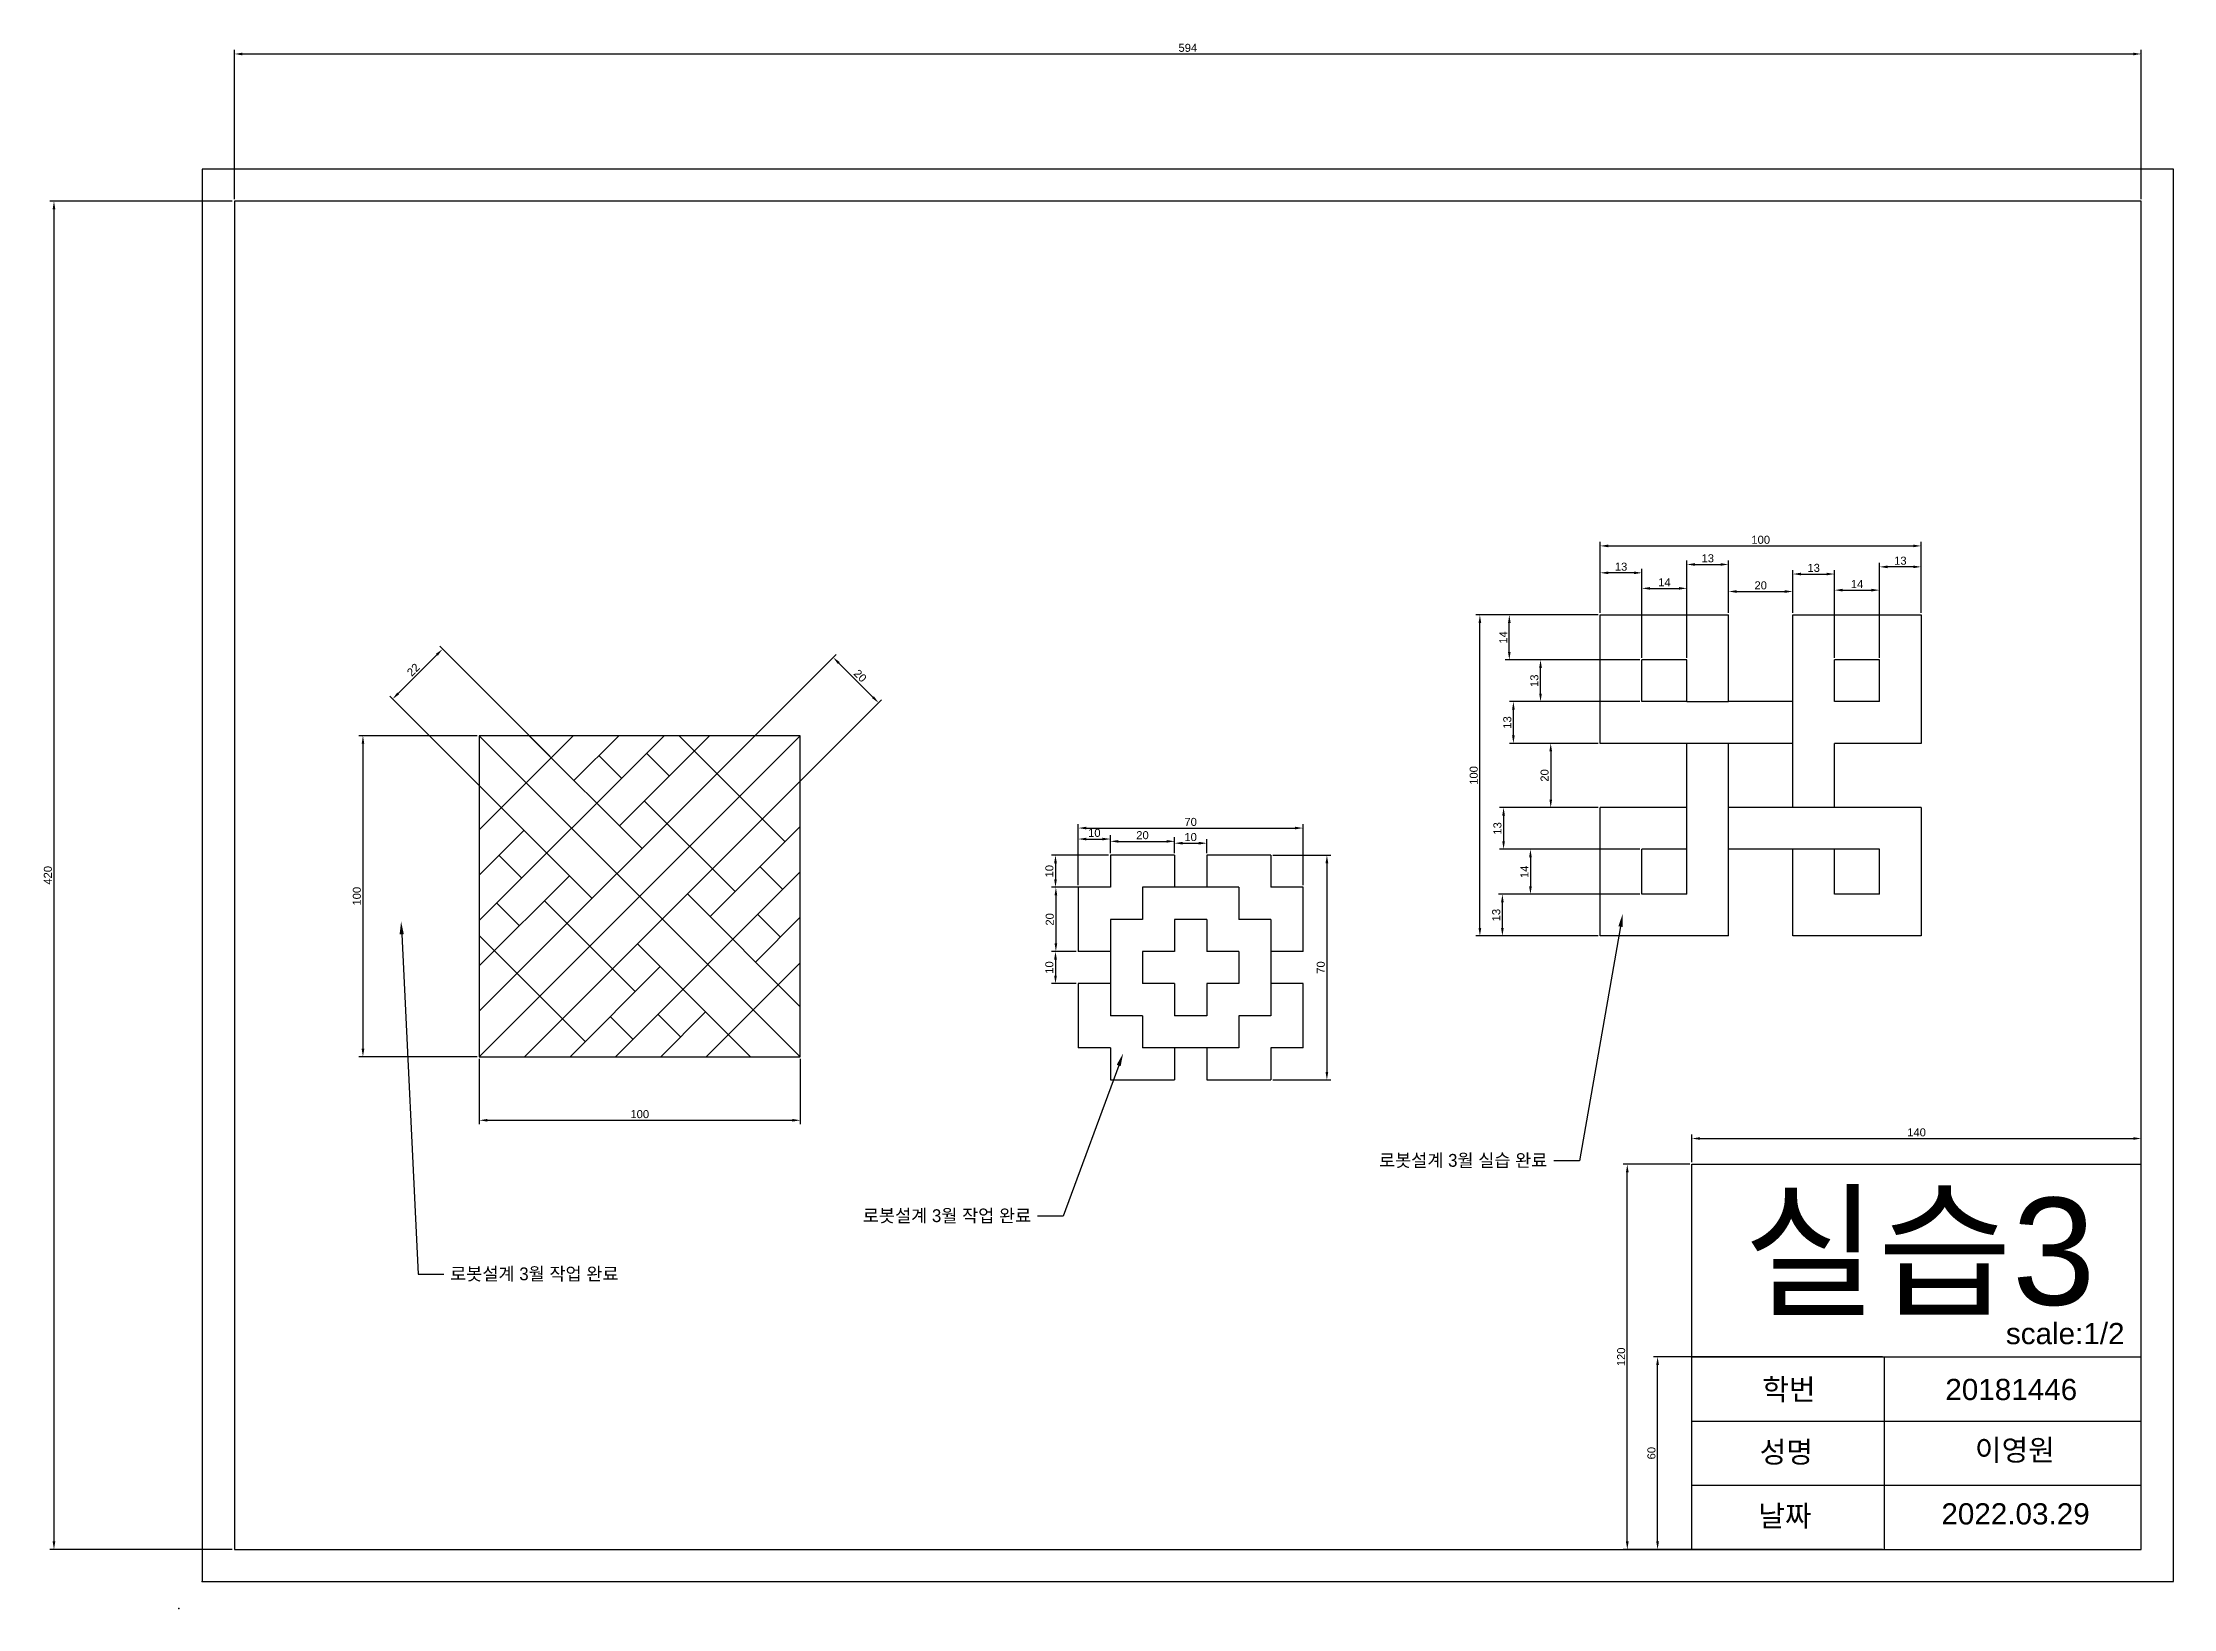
# Model space of a CAD drawing. Header units: millimetres. Extents: x -46 to 1889, y -5 to 483.
# Drawn here: x -46 to 618, y -5 to 483 of the extents above; entities that cross this region are included whole.
import ezdxf
from ezdxf import colors
from ezdxf.entities.mleader import LeaderData, LeaderLine
from ezdxf.math import Vec2, Vec3

# ---------------------------------------------------------------- set-up
doc = ezdxf.new("R2010")
doc.units = ezdxf.units.MM
doc.styles.get("Standard").update_dxf_attribs({"font": 'arial.ttf'})
doc.dimstyles.new('ISO-25', dxfattribs={"dimtxt": 2.5, "dimasz": 2.5, "dimexe": 1.25, "dimexo": 0.625, "dimtad": 1, "dimtxsty": 'Standard', "dimcen": 2.5, "dimadec": 0, "dimazin": 0, "dimtfac": 1, "dimtmove": 0, "dimatfit": 3, "dimfxl": 1, "dimarcsym": 0})

msp = doc.modelspace()

# ---------------------------------------------------------------- texts
for s, height, p in [('실습3', 33.3773, (483.821, 89.873)), ('scale:1/2', 6.6082, (565.661, 77.642)), ('학번', 6.6082, (489.769, 60.22)), ('20181446', 6.6082, (546.791, 60.22)), ('성명', 6.6082, (488.948, 40.748)), ('이영원', 6.6082, (556.021, 41.363)), ('날짜', 6.6082, (488.538, 20.866)), ('2022.03.29', 6.6082, (545.56, 21.481))]:
    msp.add_text(s, height=height).set_placement(p)

# ---------------------------------------------------------------- blocks, each defined once
blk = doc.blocks.new('*D1')
at = {"color": 0, "lineweight": -2, "transparency": 16777216}
for p, q in [((439.28, 305.41), (439.28, 327.54)), ((441.78, 326.29), (536.78, 326.29)), ((539.28, 305.41), (539.28, 327.54))]:
    blk.add_line(p, q, dxfattribs=at)
at = {"color": 0, "transparency": 16777216}
for points in [[(441.78, 326.7), (441.78, 325.87), (439.28, 326.29)], [(536.78, 326.7), (536.78, 325.87), (539.28, 326.29)]]:
    blk.add_solid(points, dxfattribs=at)
at = {"layer": 'Defpoints', "color": 0, "transparency": 16777216}
for p in [(539.28, 326.29), (439.28, 304.79), (539.28, 304.79)]:
    blk.add_point(p, dxfattribs=at)
at = {"color": 0, "transparency": 16777216, "insert": (489.28, 328.19), "char_height": 2.5, "attachment_point": 5}
blk.add_mtext('100', dxfattribs=at)
blk = doc.blocks.new('*D2')
at = {"color": 0, "lineweight": -2, "transparency": 16777216}
for p, q in [((479.28, 305.41), (479.28, 313.34)), ((481.78, 312.09), (496.78, 312.09)), ((499.28, 305.41), (499.28, 313.34))]:
    blk.add_line(p, q, dxfattribs=at)
at = {"color": 0, "transparency": 16777216}
for points in [[(481.78, 312.5), (481.78, 311.67), (479.28, 312.09)], [(496.78, 312.5), (496.78, 311.67), (499.28, 312.09)]]:
    blk.add_solid(points, dxfattribs=at)
at = {"layer": 'Defpoints', "color": 0, "transparency": 16777216}
for p in [(499.28, 312.09), (479.28, 304.79), (499.28, 304.79)]:
    blk.add_point(p, dxfattribs=at)
at = {"color": 0, "transparency": 16777216, "insert": (489.28, 313.99), "char_height": 2.5, "attachment_point": 5}
blk.add_mtext('20', dxfattribs=at)
blk = doc.blocks.new('*D3')
at = {"color": 0, "lineweight": -2, "transparency": 16777216}
for p, q in [((438.66, 304.79), (400.55, 304.79)), ((401.8, 207.29), (401.8, 302.29)), ((438.66, 204.79), (400.55, 204.79))]:
    blk.add_line(p, q, dxfattribs=at)
at = {"color": 0, "transparency": 16777216}
for points in [[(401.39, 302.29), (402.22, 302.29), (401.8, 304.79)], [(401.39, 207.29), (402.22, 207.29), (401.8, 204.79)]]:
    blk.add_solid(points, dxfattribs=at)
at = {"layer": 'Defpoints', "color": 0, "transparency": 16777216}
for p in [(401.8, 304.79), (439.28, 304.79), (439.28, 204.79)]:
    blk.add_point(p, dxfattribs=at)
at = {"color": 0, "transparency": 16777216, "insert": (399.9, 254.79), "char_height": 2.5, "attachment_point": 5, "rotation": 90}
blk.add_mtext('100', dxfattribs=at)
blk = doc.blocks.new('*D4')
at = {"color": 0, "lineweight": -2, "transparency": 16777216}
for p, q in [((438.66, 304.79), (409.72, 304.79)), ((410.97, 293.29), (410.97, 302.29)), ((451.66, 290.79), (409.72, 290.79))]:
    blk.add_line(p, q, dxfattribs=at)
at = {"color": 0, "transparency": 16777216}
for points in [[(410.56, 302.29), (411.39, 302.29), (410.97, 304.79)], [(410.56, 293.29), (411.39, 293.29), (410.97, 290.79)]]:
    blk.add_solid(points, dxfattribs=at)
at = {"layer": 'Defpoints', "color": 0, "transparency": 16777216}
for p in [(410.97, 304.79), (439.28, 304.79), (452.28, 290.79)]:
    blk.add_point(p, dxfattribs=at)
at = {"color": 0, "transparency": 16777216, "insert": (409.09, 297.79), "char_height": 2.5, "attachment_point": 5, "rotation": 90}
blk.add_mtext('14', dxfattribs=at)
blk = doc.blocks.new('*D5')
at = {"color": 0, "lineweight": -2, "transparency": 16777216}
for p, q in [((451.66, 290.79), (419.45, 290.79)), ((420.7, 280.29), (420.7, 288.29)), ((451.66, 277.79), (419.45, 277.79))]:
    blk.add_line(p, q, dxfattribs=at)
at = {"color": 0, "transparency": 16777216}
for points in [[(420.28, 288.29), (421.11, 288.29), (420.7, 290.79)], [(420.28, 280.29), (421.11, 280.29), (420.7, 277.79)]]:
    blk.add_solid(points, dxfattribs=at)
at = {"layer": 'Defpoints', "color": 0, "transparency": 16777216}
for p in [(420.7, 290.79), (452.28, 290.79), (452.28, 277.79)]:
    blk.add_point(p, dxfattribs=at)
at = {"color": 0, "transparency": 16777216, "insert": (418.79, 284.29), "char_height": 2.5, "attachment_point": 5, "rotation": 90}
blk.add_mtext('13', dxfattribs=at)
blk = doc.blocks.new('*D6')
at = {"color": 0, "lineweight": -2, "transparency": 16777216}
for p, q in [((451.66, 277.79), (411, 277.79)), ((412.25, 267.29), (412.25, 275.29)), ((438.66, 264.79), (411, 264.79))]:
    blk.add_line(p, q, dxfattribs=at)
at = {"color": 0, "transparency": 16777216}
for points in [[(411.83, 275.29), (412.66, 275.29), (412.25, 277.79)], [(411.83, 267.29), (412.66, 267.29), (412.25, 264.79)]]:
    blk.add_solid(points, dxfattribs=at)
at = {"layer": 'Defpoints', "color": 0, "transparency": 16777216}
for p in [(412.25, 277.79), (452.28, 277.79), (439.28, 264.79)]:
    blk.add_point(p, dxfattribs=at)
at = {"color": 0, "transparency": 16777216, "insert": (410.35, 271.29), "char_height": 2.5, "attachment_point": 5, "rotation": 90}
blk.add_mtext('13', dxfattribs=at)
blk = doc.blocks.new('*D7')
at = {"color": 0, "lineweight": -2, "transparency": 16777216}
for p, q in [((438.66, 264.79), (422.62, 264.79)), ((423.87, 262.29), (423.87, 247.29)), ((438.66, 244.79), (422.62, 244.79))]:
    blk.add_line(p, q, dxfattribs=at)
at = {"color": 0, "transparency": 16777216}
for points in [[(423.46, 262.29), (424.29, 262.29), (423.87, 264.79)], [(423.46, 247.29), (424.29, 247.29), (423.87, 244.79)]]:
    blk.add_solid(points, dxfattribs=at)
at = {"layer": 'Defpoints', "color": 0, "transparency": 16777216}
for p in [(439.28, 264.79), (423.87, 244.79), (439.28, 244.79)]:
    blk.add_point(p, dxfattribs=at)
at = {"color": 0, "transparency": 16777216, "insert": (421.97, 254.79), "char_height": 2.5, "attachment_point": 5, "rotation": 90}
blk.add_mtext('20', dxfattribs=at)
blk = doc.blocks.new('*D8')
at = {"color": 0, "lineweight": -2, "transparency": 16777216}
for p, q in [((438.66, 244.79), (407.94, 244.79)), ((409.19, 242.29), (409.19, 234.29)), ((451.66, 231.79), (407.94, 231.79))]:
    blk.add_line(p, q, dxfattribs=at)
at = {"color": 0, "transparency": 16777216}
for points in [[(408.77, 242.29), (409.6, 242.29), (409.19, 244.79)], [(408.77, 234.29), (409.6, 234.29), (409.19, 231.79)]]:
    blk.add_solid(points, dxfattribs=at)
at = {"layer": 'Defpoints', "color": 0, "transparency": 16777216}
for p in [(439.28, 244.79), (409.19, 231.79), (452.28, 231.79)]:
    blk.add_point(p, dxfattribs=at)
at = {"color": 0, "transparency": 16777216, "insert": (407.28, 238.29), "char_height": 2.5, "attachment_point": 5, "rotation": 90}
blk.add_mtext('13', dxfattribs=at)
blk = doc.blocks.new('*D9')
at = {"color": 0, "lineweight": -2, "transparency": 16777216}
for p, q in [((451.66, 231.79), (416.3, 231.79)), ((417.55, 229.29), (417.55, 220.29)), ((451.66, 217.79), (416.3, 217.79))]:
    blk.add_line(p, q, dxfattribs=at)
at = {"color": 0, "transparency": 16777216}
for points in [[(417.14, 229.29), (417.97, 229.29), (417.55, 231.79)], [(417.14, 220.29), (417.97, 220.29), (417.55, 217.79)]]:
    blk.add_solid(points, dxfattribs=at)
at = {"layer": 'Defpoints', "color": 0, "transparency": 16777216}
for p in [(452.28, 231.79), (417.55, 217.79), (452.28, 217.79)]:
    blk.add_point(p, dxfattribs=at)
at = {"color": 0, "transparency": 16777216, "insert": (415.67, 224.79), "char_height": 2.5, "attachment_point": 5, "rotation": 90}
blk.add_mtext('14', dxfattribs=at)
blk = doc.blocks.new('*D10')
at = {"color": 0, "lineweight": -2, "transparency": 16777216}
for p, q in [((438.66, 217.79), (407.56, 217.79)), ((408.81, 207.29), (408.81, 215.29)), ((438.66, 204.79), (407.56, 204.79))]:
    blk.add_line(p, q, dxfattribs=at)
at = {"color": 0, "transparency": 16777216}
for points in [[(408.4, 215.29), (409.23, 215.29), (408.81, 217.79)], [(408.4, 207.29), (409.23, 207.29), (408.81, 204.79)]]:
    blk.add_solid(points, dxfattribs=at)
at = {"layer": 'Defpoints', "color": 0, "transparency": 16777216}
for p in [(408.81, 217.79), (439.28, 217.79), (439.28, 204.79)]:
    blk.add_point(p, dxfattribs=at)
at = {"color": 0, "transparency": 16777216, "insert": (406.91, 211.29), "char_height": 2.5, "attachment_point": 5, "rotation": 90}
blk.add_mtext('13', dxfattribs=at)
blk = doc.blocks.new('*D11')
at = {"color": 0, "lineweight": -2, "transparency": 16777216}
for p, q in [((439.28, 305.41), (439.28, 319.16)), ((452.28, 291.41), (452.28, 319.16)), ((449.78, 317.91), (441.78, 317.91))]:
    blk.add_line(p, q, dxfattribs=at)
at = {"color": 0, "transparency": 16777216}
for points in [[(441.78, 318.32), (441.78, 317.49), (439.28, 317.91)], [(449.78, 318.32), (449.78, 317.49), (452.28, 317.91)]]:
    blk.add_solid(points, dxfattribs=at)
at = {"layer": 'Defpoints', "color": 0, "transparency": 16777216}
for p in [(439.28, 317.91), (439.28, 304.79), (452.28, 290.79)]:
    blk.add_point(p, dxfattribs=at)
at = {"color": 0, "transparency": 16777216, "insert": (445.78, 319.81), "char_height": 2.5, "attachment_point": 5}
blk.add_mtext('13', dxfattribs=at)
blk = doc.blocks.new('*D12')
at = {"color": 0, "lineweight": -2, "transparency": 16777216}
for p, q in [((452.28, 291.41), (452.28, 314.32)), ((454.78, 313.07), (463.78, 313.07)), ((466.28, 291.41), (466.28, 314.32))]:
    blk.add_line(p, q, dxfattribs=at)
at = {"color": 0, "transparency": 16777216}
for points in [[(454.78, 313.48), (454.78, 312.65), (452.28, 313.07)], [(463.78, 313.48), (463.78, 312.65), (466.28, 313.07)]]:
    blk.add_solid(points, dxfattribs=at)
at = {"layer": 'Defpoints', "color": 0, "transparency": 16777216}
for p in [(466.28, 313.07), (452.28, 290.79), (466.28, 290.79)]:
    blk.add_point(p, dxfattribs=at)
at = {"color": 0, "transparency": 16777216, "insert": (459.28, 314.95), "char_height": 2.5, "attachment_point": 5}
blk.add_mtext('14', dxfattribs=at)
blk = doc.blocks.new('*D13')
at = {"color": 0, "lineweight": -2, "transparency": 16777216}
for p, q in [((466.28, 291.41), (466.28, 321.76)), ((468.78, 320.51), (476.78, 320.51)), ((479.28, 305.41), (479.28, 321.76))]:
    blk.add_line(p, q, dxfattribs=at)
at = {"color": 0, "transparency": 16777216}
for points in [[(468.78, 320.93), (468.78, 320.1), (466.28, 320.51)], [(476.78, 320.93), (476.78, 320.1), (479.28, 320.51)]]:
    blk.add_solid(points, dxfattribs=at)
at = {"layer": 'Defpoints', "color": 0, "transparency": 16777216}
for p in [(479.28, 320.51), (479.28, 304.79), (466.28, 290.79)]:
    blk.add_point(p, dxfattribs=at)
at = {"color": 0, "transparency": 16777216, "insert": (472.78, 322.42), "char_height": 2.5, "attachment_point": 5}
blk.add_mtext('13', dxfattribs=at)
blk = doc.blocks.new('*D14')
at = {"color": 0, "lineweight": -2, "transparency": 16777216}
for p, q in [((499.28, 305.41), (499.28, 318.78)), ((512.28, 291.41), (512.28, 318.78)), ((501.78, 317.53), (509.78, 317.53))]:
    blk.add_line(p, q, dxfattribs=at)
at = {"color": 0, "transparency": 16777216}
for points in [[(501.78, 317.95), (501.78, 317.12), (499.28, 317.53)], [(509.78, 317.95), (509.78, 317.12), (512.28, 317.53)]]:
    blk.add_solid(points, dxfattribs=at)
at = {"layer": 'Defpoints', "color": 0, "transparency": 16777216}
for p in [(512.28, 317.53), (499.28, 304.79), (512.28, 290.79)]:
    blk.add_point(p, dxfattribs=at)
at = {"color": 0, "transparency": 16777216, "insert": (505.78, 319.44), "char_height": 2.5, "attachment_point": 5}
blk.add_mtext('13', dxfattribs=at)
blk = doc.blocks.new('*D15')
at = {"color": 0, "lineweight": -2, "transparency": 16777216}
for p, q in [((512.28, 291.41), (512.28, 313.76)), ((514.78, 312.51), (523.78, 312.51)), ((526.28, 291.41), (526.28, 313.76))]:
    blk.add_line(p, q, dxfattribs=at)
at = {"color": 0, "transparency": 16777216}
for points in [[(514.78, 312.93), (514.78, 312.09), (512.28, 312.51)], [(523.78, 312.93), (523.78, 312.09), (526.28, 312.51)]]:
    blk.add_solid(points, dxfattribs=at)
at = {"layer": 'Defpoints', "color": 0, "transparency": 16777216}
for p in [(526.28, 312.51), (512.28, 290.79), (526.28, 290.79)]:
    blk.add_point(p, dxfattribs=at)
at = {"color": 0, "transparency": 16777216, "insert": (519.28, 314.39), "char_height": 2.5, "attachment_point": 5}
blk.add_mtext('14', dxfattribs=at)
blk = doc.blocks.new('*D16')
at = {"color": 0, "lineweight": -2, "transparency": 16777216}
for p, q in [((526.28, 291.41), (526.28, 321.02)), ((536.78, 319.77), (528.78, 319.77)), ((539.28, 305.41), (539.28, 321.02))]:
    blk.add_line(p, q, dxfattribs=at)
at = {"color": 0, "transparency": 16777216}
for points in [[(528.78, 320.18), (528.78, 319.35), (526.28, 319.77)], [(536.78, 320.18), (536.78, 319.35), (539.28, 319.77)]]:
    blk.add_solid(points, dxfattribs=at)
at = {"layer": 'Defpoints', "color": 0, "transparency": 16777216}
for p in [(526.28, 319.77), (539.28, 304.79), (526.28, 290.79)]:
    blk.add_point(p, dxfattribs=at)
at = {"color": 0, "transparency": 16777216, "insert": (532.78, 321.67), "char_height": 2.5, "attachment_point": 5}
blk.add_mtext('13', dxfattribs=at)
blk = doc.blocks.new('*D17')
at = {"color": 0, "lineweight": -2, "transparency": 16777216}
for p, q in [((64.9, 280.37), (76.92, 292.39)), ((112.1, 260.75), (77.8, 295.05)), ((96.54, 245.2), (62.25, 279.49))]:
    blk.add_line(p, q, dxfattribs=at)
at = {"color": 0, "transparency": 16777216}
for points in [[(76.63, 292.69), (77.21, 292.1), (78.69, 294.16)], [(64.6, 280.67), (65.19, 280.08), (63.13, 278.61)]]:
    blk.add_solid(points, dxfattribs=at)
at = {"layer": 'Defpoints', "color": 0, "transparency": 16777216}
for p in [(78.69, 294.16), (112.54, 260.31), (96.98, 244.75)]:
    blk.add_point(p, dxfattribs=at)
at = {"color": 0, "transparency": 16777216, "insert": (69.58, 287.71), "char_height": 2.5, "attachment_point": 5, "rotation": 45}
blk.add_mtext('22', dxfattribs=at)
blk = doc.blocks.new('*D18')
at = {"color": 0, "lineweight": -2, "transparency": 16777216}
for p, q in [((89.49, 267.18), (52.64, 267.18)), ((53.89, 264.68), (53.89, 169.68)), ((89.49, 167.18), (52.64, 167.18))]:
    blk.add_line(p, q, dxfattribs=at)
at = {"color": 0, "transparency": 16777216}
for points in [[(53.48, 264.68), (54.31, 264.68), (53.89, 267.18)], [(53.48, 169.68), (54.31, 169.68), (53.89, 167.18)]]:
    blk.add_solid(points, dxfattribs=at)
at = {"layer": 'Defpoints', "color": 0, "transparency": 16777216}
for p in [(90.12, 267.18), (53.89, 167.18), (90.12, 167.18)]:
    blk.add_point(p, dxfattribs=at)
at = {"color": 0, "transparency": 16777216, "insert": (51.99, 217.18), "char_height": 2.5, "attachment_point": 5, "rotation": 90}
blk.add_mtext('100', dxfattribs=at)
blk = doc.blocks.new('*D19')
at = {"color": 0, "lineweight": -2, "transparency": 16777216}
for p, q in [((164.6, 255.8), (201.25, 292.45)), ((202.13, 289.8), (212.74, 279.19)), ((178.74, 241.66), (215.39, 278.31))]:
    blk.add_line(p, q, dxfattribs=at)
at = {"color": 0, "transparency": 16777216}
for points in [[(202.42, 290.09), (201.83, 289.5), (200.36, 291.57)], [(213.03, 279.49), (212.44, 278.9), (214.5, 277.42)]]:
    blk.add_solid(points, dxfattribs=at)
at = {"layer": 'Defpoints', "color": 0, "transparency": 16777216}
for p in [(214.5, 277.42), (164.16, 255.36), (178.3, 241.22)]:
    blk.add_point(p, dxfattribs=at)
at = {"color": 0, "transparency": 16777216, "insert": (208.78, 285.84), "char_height": 2.5, "attachment_point": 5, "rotation": 315}
blk.add_mtext('20', dxfattribs=at)
blk = doc.blocks.new('*D20')
at = {"color": 0, "lineweight": -2, "transparency": 16777216}
for p, q in [((90.12, 166.55), (90.12, 146.13)), ((190.12, 166.55), (190.12, 146.13)), ((92.62, 147.38), (187.62, 147.38))]:
    blk.add_line(p, q, dxfattribs=at)
at = {"color": 0, "transparency": 16777216}
for points in [[(92.62, 147.79), (92.62, 146.96), (90.12, 147.38)], [(187.62, 147.79), (187.62, 146.96), (190.12, 147.38)]]:
    blk.add_solid(points, dxfattribs=at)
at = {"layer": 'Defpoints', "color": 0, "transparency": 16777216}
for p in [(90.12, 167.18), (190.12, 167.18), (190.12, 147.38)]:
    blk.add_point(p, dxfattribs=at)
at = {"color": 0, "transparency": 16777216, "insert": (140.12, 149.28), "char_height": 2.5, "attachment_point": 5}
blk.add_mtext('100', dxfattribs=at)
blk = doc.blocks.new('*D21')
at = {"color": 0, "lineweight": -2, "transparency": 16777216}
for p, q in [((276.71, 220.58), (276.71, 239.66)), ((346.71, 220.58), (346.71, 239.66)), ((279.21, 238.41), (344.21, 238.41))]:
    blk.add_line(p, q, dxfattribs=at)
at = {"color": 0, "transparency": 16777216}
for points in [[(279.21, 238.82), (279.21, 237.99), (276.71, 238.41)], [(344.21, 238.82), (344.21, 237.99), (346.71, 238.41)]]:
    blk.add_solid(points, dxfattribs=at)
at = {"layer": 'Defpoints', "color": 0, "transparency": 16777216}
for p in [(346.71, 238.41), (276.71, 219.96), (346.71, 219.96)]:
    blk.add_point(p, dxfattribs=at)
at = {"color": 0, "transparency": 16777216, "insert": (311.71, 240.31), "char_height": 2.5, "attachment_point": 5}
blk.add_mtext('70', dxfattribs=at)
blk = doc.blocks.new('*D22')
at = {"color": 0, "lineweight": -2, "transparency": 16777216}
for p, q in [((306.71, 230.58), (306.71, 234.94)), ((309.21, 233.69), (314.21, 233.69)), ((316.71, 230.58), (316.71, 234.94))]:
    blk.add_line(p, q, dxfattribs=at)
at = {"color": 0, "transparency": 16777216}
for points in [[(309.21, 234.11), (309.21, 233.27), (306.71, 233.69)], [(314.21, 234.11), (314.21, 233.27), (316.71, 233.69)]]:
    blk.add_solid(points, dxfattribs=at)
at = {"layer": 'Defpoints', "color": 0, "transparency": 16777216}
for p in [(316.71, 233.69), (306.71, 229.96), (316.71, 229.96)]:
    blk.add_point(p, dxfattribs=at)
at = {"color": 0, "transparency": 16777216, "insert": (311.71, 235.59), "char_height": 2.5, "attachment_point": 5}
blk.add_mtext('10', dxfattribs=at)
blk = doc.blocks.new('*D23')
at = {"color": 0, "lineweight": -2, "transparency": 16777216}
for p, q in [((276.71, 220.58), (276.71, 236.24)), ((279.21, 234.99), (284.21, 234.99)), ((286.71, 230.58), (286.71, 236.24))]:
    blk.add_line(p, q, dxfattribs=at)
at = {"color": 0, "transparency": 16777216}
for points in [[(279.21, 235.4), (279.21, 234.57), (276.71, 234.99)], [(284.21, 235.4), (284.21, 234.57), (286.71, 234.99)]]:
    blk.add_solid(points, dxfattribs=at)
at = {"layer": 'Defpoints', "color": 0, "transparency": 16777216}
for p in [(286.71, 234.99), (286.71, 229.96), (276.71, 219.96)]:
    blk.add_point(p, dxfattribs=at)
at = {"color": 0, "transparency": 16777216, "insert": (281.71, 236.89), "char_height": 2.5, "attachment_point": 5}
blk.add_mtext('10', dxfattribs=at)
blk = doc.blocks.new('*D24')
at = {"color": 0, "lineweight": -2, "transparency": 16777216}
for p, q in [((286.71, 230.58), (286.71, 235.52)), ((289.21, 234.27), (304.21, 234.27)), ((306.71, 230.58), (306.71, 235.52))]:
    blk.add_line(p, q, dxfattribs=at)
at = {"color": 0, "transparency": 16777216}
for points in [[(289.21, 234.68), (289.21, 233.85), (286.71, 234.27)], [(304.21, 234.68), (304.21, 233.85), (306.71, 234.27)]]:
    blk.add_solid(points, dxfattribs=at)
at = {"layer": 'Defpoints', "color": 0, "transparency": 16777216}
for p in [(306.71, 234.27), (286.71, 229.96), (306.71, 229.96)]:
    blk.add_point(p, dxfattribs=at)
at = {"color": 0, "transparency": 16777216, "insert": (296.71, 236.17), "char_height": 2.5, "attachment_point": 5}
blk.add_mtext('20', dxfattribs=at)
blk = doc.blocks.new('*D25')
at = {"color": 0, "lineweight": -2, "transparency": 16777216}
for p, q in [((337.34, 229.96), (355.4, 229.96)), ((354.15, 227.46), (354.15, 162.46)), ((337.34, 159.96), (355.4, 159.96))]:
    blk.add_line(p, q, dxfattribs=at)
at = {"color": 0, "transparency": 16777216}
for points in [[(353.73, 227.46), (354.57, 227.46), (354.15, 229.96)], [(353.73, 162.46), (354.57, 162.46), (354.15, 159.96)]]:
    blk.add_solid(points, dxfattribs=at)
at = {"layer": 'Defpoints', "color": 0, "transparency": 16777216}
for p in [(336.71, 229.96), (336.71, 159.96), (354.15, 159.96)]:
    blk.add_point(p, dxfattribs=at)
at = {"color": 0, "transparency": 16777216, "insert": (352.25, 194.96), "char_height": 2.5, "attachment_point": 5, "rotation": 90}
blk.add_mtext('70', dxfattribs=at)
blk = doc.blocks.new('*D26')
at = {"color": 0, "lineweight": -2, "transparency": 16777216}
for p, q in [((286.09, 229.96), (268.36, 229.96)), ((269.61, 227.46), (269.61, 222.46)), ((286.09, 219.96), (268.36, 219.96))]:
    blk.add_line(p, q, dxfattribs=at)
at = {"color": 0, "transparency": 16777216}
for points in [[(269.19, 227.46), (270.03, 227.46), (269.61, 229.96)], [(269.19, 222.46), (270.03, 222.46), (269.61, 219.96)]]:
    blk.add_solid(points, dxfattribs=at)
at = {"layer": 'Defpoints', "color": 0, "transparency": 16777216}
for p in [(286.71, 229.96), (269.61, 219.96), (286.71, 219.96)]:
    blk.add_point(p, dxfattribs=at)
at = {"color": 0, "transparency": 16777216, "insert": (267.71, 224.96), "char_height": 2.5, "attachment_point": 5, "rotation": 90}
blk.add_mtext('10', dxfattribs=at)
blk = doc.blocks.new('*D27')
at = {"color": 0, "lineweight": -2, "transparency": 16777216}
for p, q in [((276.09, 219.96), (268.48, 219.96)), ((269.73, 217.46), (269.73, 202.46)), ((276.09, 199.96), (268.48, 199.96))]:
    blk.add_line(p, q, dxfattribs=at)
at = {"color": 0, "transparency": 16777216}
for points in [[(269.32, 217.46), (270.15, 217.46), (269.73, 219.96)], [(269.32, 202.46), (270.15, 202.46), (269.73, 199.96)]]:
    blk.add_solid(points, dxfattribs=at)
at = {"layer": 'Defpoints', "color": 0, "transparency": 16777216}
for p in [(276.71, 219.96), (269.73, 199.96), (276.71, 199.96)]:
    blk.add_point(p, dxfattribs=at)
at = {"color": 0, "transparency": 16777216, "insert": (267.83, 209.96), "char_height": 2.5, "attachment_point": 5, "rotation": 90}
blk.add_mtext('20', dxfattribs=at)
blk = doc.blocks.new('*D28')
at = {"color": 0, "lineweight": -2, "transparency": 16777216}
for p, q in [((276.09, 199.96), (268.36, 199.96)), ((269.61, 197.46), (269.61, 192.46)), ((276.09, 189.96), (268.36, 189.96))]:
    blk.add_line(p, q, dxfattribs=at)
at = {"color": 0, "transparency": 16777216}
for points in [[(269.19, 197.46), (270.03, 197.46), (269.61, 199.96)], [(269.19, 192.46), (270.03, 192.46), (269.61, 189.96)]]:
    blk.add_solid(points, dxfattribs=at)
at = {"layer": 'Defpoints', "color": 0, "transparency": 16777216}
for p in [(276.71, 199.96), (269.61, 189.96), (276.71, 189.96)]:
    blk.add_point(p, dxfattribs=at)
at = {"color": 0, "transparency": 16777216, "insert": (267.71, 194.96), "char_height": 2.5, "attachment_point": 5, "rotation": 90}
blk.add_mtext('10', dxfattribs=at)
blk = doc.blocks.new('*D50')
at = {"color": 0, "lineweight": -2, "transparency": 16777216}
for p, q in [((13.83, 434.3), (13.83, 480.78)), ((16.33, 479.53), (605.33, 479.53)), ((607.83, 434.3), (607.83, 480.78))]:
    blk.add_line(p, q, dxfattribs=at)
at = {"color": 0, "transparency": 16777216}
for points in [[(16.33, 479.94), (16.33, 479.11), (13.83, 479.53)], [(605.33, 479.94), (605.33, 479.11), (607.83, 479.53)]]:
    blk.add_solid(points, dxfattribs=at)
at = {"layer": 'Defpoints', "color": 0, "transparency": 16777216}
for p in [(607.83, 479.53), (13.83, 433.68), (607.83, 433.68)]:
    blk.add_point(p, dxfattribs=at)
at = {"color": 0, "transparency": 16777216, "insert": (310.83, 481.43), "char_height": 2.5, "attachment_point": 5}
blk.add_mtext('594', dxfattribs=at)
blk = doc.blocks.new('*D51')
at = {"color": 0, "lineweight": -2, "transparency": 16777216}
for p, q in [((13.2, 433.68), (-43.6, 433.68)), ((-42.35, 431.18), (-42.35, 16.18)), ((13.2, 13.68), (-43.6, 13.68))]:
    blk.add_line(p, q, dxfattribs=at)
at = {"color": 0, "transparency": 16777216}
for points in [[(-42.77, 431.18), (-41.94, 431.18), (-42.35, 433.68)], [(-42.77, 16.18), (-41.94, 16.18), (-42.35, 13.68)]]:
    blk.add_solid(points, dxfattribs=at)
at = {"layer": 'Defpoints', "color": 0, "transparency": 16777216}
for p in [(13.83, 433.68), (-42.35, 13.68), (13.83, 13.68)]:
    blk.add_point(p, dxfattribs=at)
at = {"color": 0, "transparency": 16777216, "insert": (-44.25, 223.68), "char_height": 2.5, "attachment_point": 5, "rotation": 90}
blk.add_mtext('420', dxfattribs=at)
blk = doc.blocks.new('*D52')
at = {"color": 0, "lineweight": -2, "transparency": 16777216}
for p, q in [((467.83, 134.3), (467.83, 142.95)), ((470.33, 141.7), (605.33, 141.7)), ((607.83, 134.3), (607.83, 142.95))]:
    blk.add_line(p, q, dxfattribs=at)
at = {"color": 0, "transparency": 16777216}
for points in [[(470.33, 142.12), (470.33, 141.29), (467.83, 141.7)], [(605.33, 142.12), (605.33, 141.29), (607.83, 141.7)]]:
    blk.add_solid(points, dxfattribs=at)
at = {"layer": 'Defpoints', "color": 0, "transparency": 16777216}
for p in [(607.83, 141.7), (467.83, 133.68), (607.83, 133.68)]:
    blk.add_point(p, dxfattribs=at)
at = {"color": 0, "transparency": 16777216, "insert": (537.83, 143.6), "char_height": 2.5, "attachment_point": 5}
blk.add_mtext('140', dxfattribs=at)
blk = doc.blocks.new('*D53')
at = {"color": 0, "lineweight": -2, "transparency": 16777216}
for p, q in [((467.2, 133.68), (446.47, 133.68)), ((447.72, 16.18), (447.72, 131.18)), ((467.2, 13.68), (446.47, 13.68))]:
    blk.add_line(p, q, dxfattribs=at)
at = {"color": 0, "transparency": 16777216}
for points in [[(447.3, 131.18), (448.14, 131.18), (447.72, 133.68)], [(447.3, 16.18), (448.14, 16.18), (447.72, 13.68)]]:
    blk.add_solid(points, dxfattribs=at)
at = {"layer": 'Defpoints', "color": 0, "transparency": 16777216}
for p in [(447.72, 133.68), (467.83, 133.68), (467.83, 13.68)]:
    blk.add_point(p, dxfattribs=at)
at = {"color": 0, "transparency": 16777216, "insert": (445.82, 73.68), "char_height": 2.5, "attachment_point": 5, "rotation": 90}
blk.add_mtext('120', dxfattribs=at)
blk = doc.blocks.new('*D54')
at = {"color": 0, "lineweight": -2, "transparency": 16777216}
for p, q in [((527.2, 73.68), (455.91, 73.68)), ((457.16, 16.18), (457.16, 71.18)), ((527.2, 13.68), (455.91, 13.68))]:
    blk.add_line(p, q, dxfattribs=at)
at = {"color": 0, "transparency": 16777216}
for points in [[(456.74, 71.18), (457.57, 71.18), (457.16, 73.68)], [(456.74, 16.18), (457.57, 16.18), (457.16, 13.68)]]:
    blk.add_solid(points, dxfattribs=at)
at = {"layer": 'Defpoints', "color": 0, "transparency": 16777216}
for p in [(457.16, 73.68), (527.83, 73.68), (527.83, 13.68)]:
    blk.add_point(p, dxfattribs=at)
at = {"color": 0, "transparency": 16777216, "insert": (455.25, 43.68), "char_height": 2.5, "attachment_point": 5, "rotation": 90}
blk.add_mtext('60', dxfattribs=at)

# ---------------------------------------------------------------- dimensions: what is measured, and where the dimension line sits
for base, p1, p2, picture, middle in [((607.826, 479.525), (13.826, 433.678), (607.826, 433.678), '*D50', (310.826, 481.427)), ((539.282, 326.288), (439.282, 304.788), (539.282, 304.788), '*D1', (489.282, 328.189)), ((439.282, 317.907), (452.282, 290.788), (439.282, 304.788), '*D11', (445.782, 319.809)), ((479.282, 320.513), (466.282, 290.788), (479.282, 304.788), '*D13', (472.782, 322.415)), ((512.282, 317.534), (499.282, 304.788), (512.282, 290.788), '*D14', (505.782, 319.437)), ((526.282, 319.768), (539.282, 304.788), (526.282, 290.788), '*D16', (532.782, 321.67)), ((466.282, 313.067), (452.282, 290.788), (466.282, 290.788), '*D12', (459.282, 314.947)), ((499.282, 312.087), (479.282, 304.788), (499.282, 304.788), '*D2', (489.282, 313.988)), ((526.282, 312.509), (512.282, 290.788), (526.282, 290.788), '*D15', (519.282, 314.389)), ((346.711, 238.407), (276.711, 219.959), (346.711, 219.959), '*D21', (311.711, 240.308)), ((286.711, 234.985), (276.711, 219.959), (286.711, 229.959), '*D23', (281.711, 236.887)), ((306.711, 234.266), (286.711, 229.959), (306.711, 229.959), '*D24', (296.711, 236.168)), ((316.711, 233.691), (306.711, 229.959), (316.711, 229.959), '*D22', (311.711, 235.592)), ((190.115, 147.378), (90.115, 167.178), (190.115, 167.178), '*D20', (140.115, 149.279)), ((607.826, 141.702), (467.826, 133.678), (607.826, 133.678), '*D52', (537.826, 143.604))]:
    dim = msp.add_linear_dim(base=base, p1=p1, p2=p2, dimstyle='ISO-25')
    dim.commit()
    dim.dimension.update_dxf_attribs({"geometry": picture, "text_midpoint": middle})
for base, p1, p2, picture, middle in [((-42.353, 13.678), (13.826, 433.678), (13.826, 13.678), '*D51', (-44.255, 223.678)), ((401.802, 304.788), (439.282, 204.788), (439.282, 304.788), '*D3', (399.901, 254.788)), ((410.975, 304.788), (452.282, 290.788), (439.282, 304.788), '*D4', (409.095, 297.788)), ((420.697, 290.788), (452.282, 277.788), (452.282, 290.788), '*D5', (418.795, 284.288)), ((412.248, 277.788), (439.282, 264.788), (452.282, 277.788), '*D6', (410.346, 271.288)), ((53.892, 167.178), (90.115, 267.178), (90.115, 167.178), '*D18', (51.991, 217.178)), ((423.874, 244.788), (439.282, 264.788), (439.282, 244.788), '*D7', (421.973, 254.788)), ((409.185, 231.788), (439.282, 244.788), (452.282, 231.788), '*D8', (407.283, 238.288)), ((269.611, 219.959), (286.711, 229.959), (286.711, 219.959), '*D26', (267.709, 224.959)), ((354.15, 159.959), (336.711, 229.959), (336.711, 159.959), '*D25', (352.248, 194.959)), ((417.552, 217.788), (452.282, 231.788), (452.282, 217.788), '*D9', (415.672, 224.788)), ((269.733, 199.959), (276.711, 219.959), (276.711, 199.959), '*D27', (267.832, 209.959)), ((408.813, 217.788), (439.282, 204.788), (439.282, 217.788), '*D10', (406.911, 211.288)), ((269.611, 189.959), (276.711, 199.959), (276.711, 189.959), '*D28', (267.709, 194.959)), ((447.72, 133.678), (467.826, 13.678), (467.826, 133.678), '*D53', (445.819, 73.678)), ((457.155, 73.678), (527.826, 13.678), (527.826, 73.678), '*D54', (455.254, 43.678))]:
    dim = msp.add_linear_dim(base=base, p1=p1, p2=p2, angle=90, dimstyle='ISO-25')
    dim.commit()
    dim.dimension.update_dxf_attribs({"geometry": picture, "text_midpoint": middle})
for p1, p2, distance, picture, middle in [((96.982, 244.755), (112.538, 260.311), 47.871, '*D17', (69.58, 287.713)), ((164.157, 255.361), (178.299, 241.219), 51.201, '*D19', (208.777, 285.839))]:
    dim = msp.add_aligned_dim(p1=p1, p2=p2, distance=distance, dimstyle='ISO-25')
    dim.commit()
    dim.dimension.update_dxf_attribs({"geometry": picture, "text_midpoint": middle})

# ---------------------------------------------------------------- linework, layer by layer
for p, q in [((3.826, 443.678), (3.826, 3.678)), ((617.826, 443.678), (3.826, 443.678)), ((617.826, 3.678), (617.826, 443.678)), ((607.826, 433.678), (13.826, 433.678)), ((13.826, 433.678), (13.826, 13.678)), ((607.826, 13.678), (607.826, 433.678)), ((439.282, 304.788), (479.282, 304.788)), ((439.282, 264.788), (439.282, 304.788)), ((479.282, 277.788), (479.282, 304.788)), ((499.282, 244.788), (499.282, 304.788)), ((499.282, 304.788), (539.282, 304.788)), ((539.282, 304.788), (539.282, 264.788)), ((452.282, 277.788), (452.282, 290.788)), ((466.282, 290.788), (452.282, 290.788)), ((466.282, 277.788), (466.282, 290.788)), ((526.282, 290.788), (512.282, 290.788)), ((512.282, 277.788), (512.282, 290.788)), ((526.282, 277.788), (526.282, 290.788)), ((466.282, 277.788), (452.282, 277.788)), ((466.282, 277.788), (479.282, 277.788)), ((499.282, 277.788), (479.282, 277.788)), ((526.282, 277.788), (512.282, 277.788)), ((90.115, 267.178), (90.115, 167.178)), ((190.115, 267.178), (90.115, 267.178)), ((190.115, 267.178), (90.115, 167.178)), ((90.115, 267.178), (190.115, 167.178)), ((175.973, 267.178), (90.115, 181.32)), ((147.689, 267.178), (90.115, 209.604)), ((119.405, 267.178), (90.115, 237.888)), ((105.672, 267.178), (140.822, 232.027)), ((133.547, 267.178), (119.609, 253.24)), ((161.831, 267.178), (133.751, 239.098)), ((152.341, 267.178), (185.37, 234.148)), ((190.115, 167.178), (190.115, 267.178)), ((127.387, 261.018), (134.458, 253.947)), ((142.237, 261.725), (149.308, 254.654)), ((499.282, 264.788), (439.282, 264.788)), ((466.282, 217.788), (466.282, 264.788)), ((479.282, 204.788), (479.282, 264.788)), ((539.282, 264.788), (512.282, 264.788)), ((512.282, 244.788), (512.282, 264.788)), ((190.115, 253.036), (104.257, 167.178)), ((190.115, 253.036), (104.257, 167.178)), ((190.115, 253.036), (104.257, 167.178)), ((190.115, 253.036), (104.257, 167.178)), ((90.115, 251.621), (125.266, 216.471)), ((141.53, 246.876), (169.814, 218.592)), ((439.282, 204.788), (439.282, 244.788)), ((466.282, 244.788), (439.282, 244.788)), ((539.282, 244.788), (479.282, 244.788)), ((539.282, 244.788), (539.282, 204.788)), ((104.053, 237.684), (90.115, 223.746)), ((190.115, 238.893), (162.036, 210.814)), ((96.275, 229.906), (103.346, 222.835)), ((177.592, 226.37), (184.663, 219.299)), ((286.711, 229.959), (286.711, 219.959)), ((306.711, 229.959), (286.711, 229.959)), ((306.711, 229.959), (306.711, 219.959)), ((336.711, 229.959), (316.711, 229.959)), ((316.711, 229.959), (316.711, 219.959)), ((336.711, 229.959), (336.711, 219.959)), ((452.282, 217.788), (452.282, 231.788)), ((466.282, 231.788), (452.282, 231.788)), ((526.282, 231.788), (479.282, 231.788)), ((499.282, 204.788), (499.282, 231.788)), ((512.282, 217.788), (512.282, 231.788)), ((526.282, 217.788), (526.282, 231.788)), ((118.195, 223.542), (90.115, 195.462)), ((190.115, 224.751), (132.542, 167.178)), ((276.711, 219.959), (276.711, 199.959)), ((286.711, 219.959), (276.711, 219.959)), ((296.711, 219.959), (296.711, 209.959)), ((326.711, 219.959), (296.711, 219.959)), ((326.711, 219.959), (326.711, 209.959)), ((346.711, 219.959), (336.711, 219.959)), ((346.711, 199.959), (346.711, 219.959)), ((95.568, 215.056), (102.639, 207.985)), ((110.417, 215.764), (138.701, 187.479)), ((154.965, 217.885), (190.115, 182.734)), ((466.282, 217.788), (452.282, 217.788)), ((526.282, 217.788), (512.282, 217.788)), ((190.115, 210.609), (176.178, 196.672)), ((176.885, 211.521), (183.956, 204.45)), ((296.711, 209.959), (286.711, 209.959)), ((286.711, 209.959), (286.711, 179.959)), ((306.711, 209.959), (306.711, 199.959)), ((316.711, 209.959), (306.711, 209.959)), ((316.711, 209.959), (316.711, 199.959)), ((336.711, 209.959), (326.711, 209.959)), ((336.711, 209.959), (336.711, 179.959)), ((90.115, 204.952), (123.145, 171.923)), ((139.408, 202.328), (174.559, 167.178)), ((286.711, 199.959), (276.711, 199.959)), ((306.711, 199.959), (296.711, 199.959)), ((296.711, 199.959), (296.711, 189.959)), ((326.711, 199.959), (316.711, 199.959)), ((326.711, 199.959), (326.711, 189.959)), ((346.711, 199.959), (336.711, 199.959)), ((479.282, 204.788), (439.282, 204.788)), ((539.282, 204.788), (499.282, 204.788)), ((146.479, 195.257), (118.4, 167.178)), ((190.115, 196.467), (160.826, 167.178)), ((286.711, 189.959), (276.711, 189.959)), ((276.711, 189.959), (276.711, 169.959)), ((306.711, 189.959), (296.711, 189.959)), ((306.711, 189.959), (306.711, 179.959)), ((316.711, 189.959), (316.711, 179.959)), ((326.711, 189.959), (316.711, 189.959)), ((346.711, 189.959), (336.711, 189.959)), ((346.711, 169.959), (346.711, 189.959)), ((130.923, 179.701), (137.994, 172.63)), ((145.772, 180.408), (152.843, 173.337)), ((160.621, 181.115), (146.684, 167.178)), ((296.711, 179.959), (286.711, 179.959)), ((296.711, 179.959), (296.711, 169.959)), ((316.711, 179.959), (306.711, 179.959)), ((336.711, 179.959), (326.711, 179.959)), ((326.711, 179.959), (326.711, 169.959)), ((90.115, 167.178), (190.115, 167.178)), ((286.711, 169.959), (276.711, 169.959)), ((286.711, 169.959), (286.711, 159.959)), ((326.711, 169.959), (296.711, 169.959)), ((306.711, 169.959), (306.711, 159.959)), ((316.711, 169.959), (316.711, 159.959)), ((346.711, 169.959), (336.711, 169.959)), ((336.711, 169.959), (336.711, 159.959)), ((286.711, 159.959), (306.711, 159.959)), ((316.711, 159.959), (336.711, 159.959)), ((467.826, 133.678), (607.826, 133.678)), ((467.826, 13.678), (467.826, 133.678)), ((467.826, 73.678), (607.826, 73.678)), ((527.826, 13.678), (527.826, 73.678)), ((467.826, 53.678), (607.826, 53.678)), ((467.826, 33.678), (607.826, 33.678)), ((13.826, 13.678), (607.826, 13.678)), ((3.826, 3.678), (617.826, 3.678))]:
    msp.add_line(p, q)
for p in [(3.826, 3.678), (-3.507, -4.662), (-3.507, -4.662)]:
    msp.add_point(p)

msp.set_redraw_order([(e.dxf.handle, doc.entitydb.next_handle()) for e in msp.query("TEXT MTEXT ATTDEF DIMENSION ARC_DIMENSION")])  # texts and dimensions are drawn at this point

# ---------------------------------------------------------------- leaders
ml = msp.add_multileader_mtext('Standard')
ml.set_content('{\\fGulim|b0|i0|c129|p50;로봇설계 3월 작업 완료}', color=256)
ml.set_leader_properties()
ml.build(insert=Vec2(0, 0))
ctx = ml.context
ctx.base_point, ctx.plane_origin = Vec3(79.052, 99.395), Vec3(65.771, 209.325)
notes = []
notes.append((ctx, [(0, (1, 1, 0), (71.052, 99.395), (1, 0), 8, [(0, [(65.771, 209.325)], 0, [])])]))
ctx.mtext.insert, ctx.mtext.flow_direction = Vec3(81.052, 101.539), 5
ml = msp.add_multileader_mtext('Standard')
ml.set_content('{\\fGulim|b0|i0|c129|p50;로봇설계 3월 실습 완료}', color=256)
ml.set_leader_properties()
ml.build(insert=Vec2(0, 0))
ctx = ml.context
ctx.base_point, ctx.plane_origin = Vec3(364.147, 134.754), Vec3(446.274, 211.642)
ctx.text_align_type = 2
notes.append((ctx, [(0, (1, 1, 0), (432.819, 134.754), (-1, 0), 8, [(0, [(446.274, 211.642)], 0, [])])]))
ctx.mtext.insert, ctx.mtext.alignment, ctx.mtext.flow_direction = Vec3(422.819, 136.898), 3, 5
ml = msp.add_multileader_mtext('Standard')
ml.set_content('{\\fGulim|b0|i0|c129|p50;로봇설계 3월 작업 완료}', color=256)
ml.set_leader_properties()
ml.build(insert=Vec2(0, 0))
ctx = ml.context
ctx.base_point, ctx.plane_origin = Vec3(203.369, 117.519), Vec3(290.671, 168.201)
ctx.text_align_type = 2
notes.append((ctx, [(0, (1, 1, 0), (272.04, 117.519), (-1, 0), 8, [(0, [(290.671, 168.201)], 0, [])])]))
ctx.mtext.insert, ctx.mtext.alignment, ctx.mtext.flow_direction = Vec3(262.04, 119.663), 3, 5
for ctx, leaders in notes:
    for number, flags, end, landing, length, lines in leaders:
        leader = LeaderData()
        leader.index, (leader.has_last_leader_line, leader.has_dogleg_vector, leader.attachment_direction) = number, flags
        leader.last_leader_point, leader.dogleg_vector, leader.dogleg_length = Vec3(end), Vec3(landing), length
        for number, points, colour, breaks in lines:
            line = LeaderLine()
            line.index, line.vertices, line.color, line.breaks = number, Vec3.list(points), colors.encode_raw_color(colour), breaks
            leader.lines.append(line)
        ctx.leaders.append(leader)

doc.saveas('drawing.dxf')
